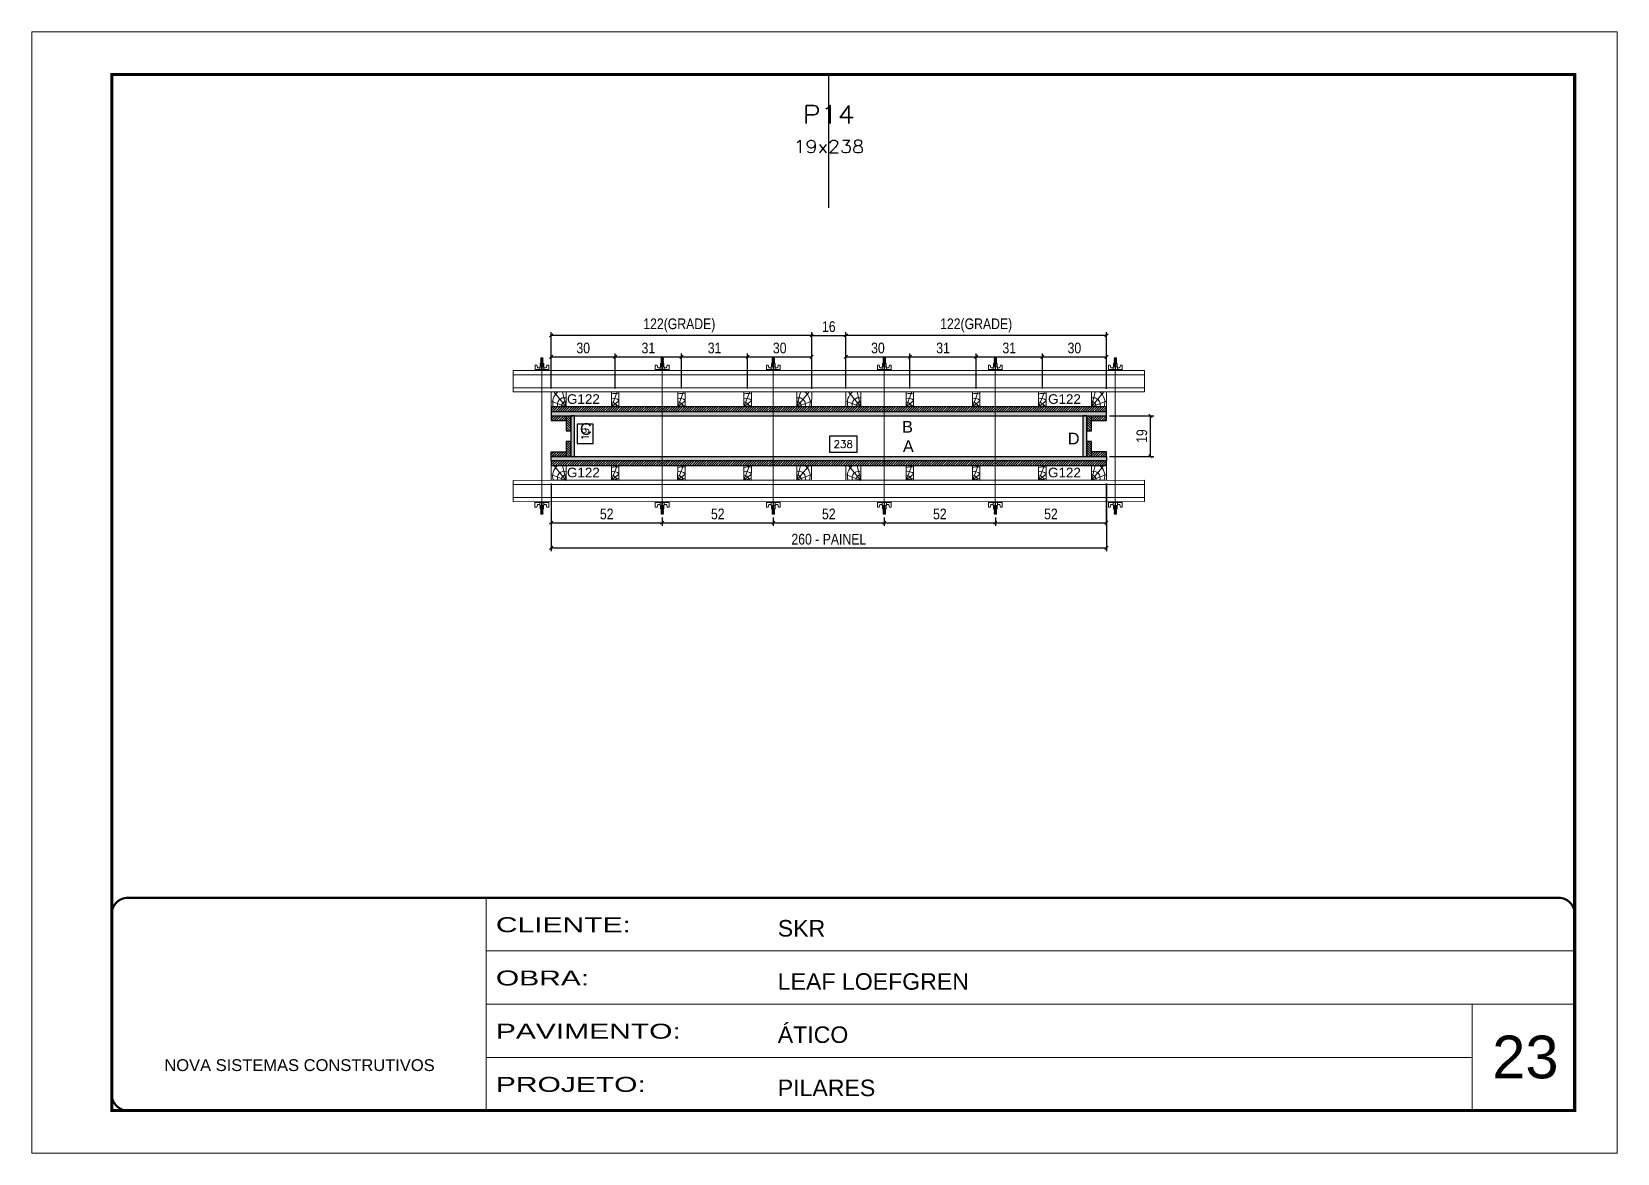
# Model space of a CAD drawing. Extents: x 14400 to 27878, y -21631 to 6985.
# Drawn here: x 17597 to 19082, y 192 to 1242 of the extents above; entities that cross this region are included whole.
import ezdxf
from ezdxf.enums import TextEntityAlignment as Align

# ---------------------------------------------------------------- set-up
doc = ezdxf.new("R2010")
doc.units = 0
for name, pattern in [('CONTINUO', [0]), ('DASHED', [0.75, 0.5, -0.25]), ('HIDDEN', [0.375, 0.25, -0.125])]:
    doc.linetypes.add(name, pattern=pattern)
for name, color, linetype, lineweight in [('CARIMBO', 255, 'Continuous', 9), ('Folhas', 255, 'Continuous', 9), ('Hachura', 251, 'Continuous', 9), ('Madeira', 126, 'Continuous', 18), ('Perfil Metálico', 224, 'Continuous', 18), ('SARRAFO DE PRESSAO', 251, 'DASHED', 9), ('Texto Seção', 7, 'Continuous', 15)]:
    doc.layers.add(name, color=color, linetype=linetype, lineweight=lineweight)
for name, color, linetype in [('CHAPA', 1, 'Continuous'), ('COTA', 241, 'Continuous'), ('SARRAFO', 251, 'Continuous'), ('Texto de Titulo', 7, 'Continuous'), ('Texto Qtd Sarr', 242, 'Continuous'), ('TEXTO_GERAL', 7, 'Continuous')]:
    doc.layers.add(name, color=color, linetype=linetype)
doc.styles.add('ARIAL', font='arial.ttf')
doc.styles.add('COTA TECNICA 2X', font='techl___.ttf', dxfattribs={"height": 10})
doc.styles.add('ROMANS', font='romans.shx')
doc.styles.add('SANSSERIF', font='sas_____.pfb')
doc.styles.add('Tecnologia', font='')
doc.styles.get('Tecnologia').set_extended_font_data('Forgotten Futurist')
doc.dimstyles.new('SECAO PILAR', dxfattribs={"dimtxt": 10, "dimasz": 3, "dimexe": 3, "dimexo": 3, "dimgap": 3, "dimtad": 1, "dimdec": 1, "dimlfac": 0.5, "dimzin": 12, "dimdsep": 46, "dimtxsty": 'COTA TECNICA 2X', "dimblk1": 'OBLIQUE', "dimblk2": 'OBLIQUE', "dimsah": 1, "dimcen": 0.9, "dimclrd": 256, "dimclre": 256, "dimclrt": 256, "dimadec": 1, "dimazin": 3, "dimtfac": 1, "dimtdec": 1, "dimtmove": 0, "dimatfit": 3, "dimfxl": 1, "dimtolj": 1, "dimtzin": 12, "dimarcsym": 0})
doc.dimstyles.new('SECÇÃO 2', dxfattribs={"dimtxt": 7, "dimasz": 6, "dimexe": 0.18, "dimexo": 2, "dimgap": -4, "dimtad": 3, "dimdec": 1, "dimlfac": 0.5, "dimzin": 12, "dimdsep": 46, "dimtxsty": 'ROMANS', "dimblk": 'ARCHTICK', "dimcen": 0.09, "dimse1": 1, "dimse2": 1, "dimsd1": 1, "dimsd2": 1, "dimclrd": 180, "dimclre": 5, "dimclrt": 1, "dimadec": 0, "dimazin": 3, "dimtfac": 1, "dimtdec": 1, "dimtofl": 0, "dimtmove": 0, "dimatfit": 3, "dimldrblk": 'ARCHTICK', "dimfxl": 1, "dimtolj": 1, "dimtzin": 0, "dimarcsym": 0})
pattern_1 = [(225, (8959.5001, -22047.1561), (1.12253202, -1.12253202), [])]

msp = doc.modelspace()

# ---------------------------------------------------------------- texts
at = {"layer": 'CARIMBO', "style": 'ARIAL'}
msp.add_text('23', height=40, dxfattribs=at).set_placement((18964.828, 261.996))
at = {"layer": 'TEXTO_GERAL', "color": 0, "linetype": 'Continuous', "style": 'SANSSERIF'}
for p in [(18098.308, 897.953), (18548.852, 897.953), (18098.293, 829.166), (18548.837, 829.166)]:
    msp.add_text('G122', height=9, dxfattribs=at).set_placement(p, align=Align.MIDDLE_LEFT)
at = {"layer": 'TEXTO_GERAL', "style": 'ARIAL'}
for s, p in [('B', (18417.215, 872.002)), ('C', (18115.959, 869.909)), ('D', (18572.812, 860.975)), ('A', (18417.961, 853.772))]:
    msp.add_text(s, height=11, dxfattribs=at).set_placement(p, align=Align.MIDDLE_CENTER)

# ---------------------------------------------------------------- blocks, each defined once
blk = doc.blocks.new('9999999999')
at = {"color": 30, "linetype": 'CONTINUO'}
for p, q in [((98564.6, 34230.2), (98564.6, 34429.4)), ((98564.6, 34379.6), (99584, 34379.6)), ((98564.6, 34329.8), (99488, 34329.8)), ((99584, 34329.8), (99488, 34329.8)), ((99488, 34329.8), (99488, 34230.2)), ((98564.6, 34280), (99488, 34280))]:
    blk.add_line(p, q, dxfattribs=at)
at = {"color": 30, "linetype": 'CONTINUO', "const_width": 2}
blk.add_lwpolyline([(99584, 34230.2), (99584, 34414.4, 0.414214), (99569, 34429.4), (98229, 34429.4, 0.414214), (98214, 34414.4), (98214, 34245.2, 0.414214), (98229, 34230.2), (99584, 34230.2)], format="xyb", dxfattribs=at)
at = {"layer": 'Folhas'}
blk.add_lwpolyline([(98139, 34190.2), (99624, 34190.2), (99624, 35240.2), (98139, 35240.2)], close=True, dxfattribs=at)
at = {"layer": 'Folhas', "color": 30, "const_width": 3}
blk.add_lwpolyline([(98214, 34230.2), (99584, 34230.2), (99584, 35200.2), (98214, 35200.2)], close=True, dxfattribs=at)
at = {"color": 7, "linetype": 'Continuous', "ltscale": 5, "style": 'ARIAL'}
for s, height, p in [('SKR', 15.48, (98837.7, 34393.1)), ('LEAF LOEFGREN', 15.483, (98837.7, 34343.3)), ('ÁTICO', 15.48, (98837.7, 34293.5)), ('NOVA SISTEMAS CONSTRUTIVOS', 11.059, (98263.2, 34267.2)), ('PILARES', 15.48, (98837.7, 34243.7))]:
    blk.add_text(s, height=height, dxfattribs=at).set_placement(p)
at = {"layer": 'Folhas', "color": 7, "style": 'Tecnologia', "width": 1.5}
for s, p in [('CLIENTE:', (98573.7, 34397.2)), ('OBRA:', (98573.7, 34347.3)), ('PAVIMENTO:', (98573.7, 34297.5)), ('PROJETO:', (98573.7, 34247.7))]:
    blk.add_text(s, height=14, dxfattribs=at).set_placement(p)
blk = doc.blocks.new('*D1624')
at = {"layer": 'COTA', "color": 180, "lineweight": -2, "transparency": 16777216}
for p, q in [((18122.9, 874.3), (18107.9, 874.3)), ((18107.9, 874.3), (18107.9, 856.3)), ((18122.9, 856.3), (18122.9, 874.3)), ((18107.9, 856.3), (18122.9, 856.3))]:
    blk.add_line(p, q, dxfattribs=at)
at = {"layer": 'Defpoints', "color": 0, "transparency": 16777216}
for p in [(18122.8, 882.3), (18122.8, 844.3), (18126.9, 844.3)]:
    blk.add_point(p, dxfattribs=at)
at = {"layer": 'COTA', "color": 1, "transparency": 16777216, "insert": (18115.4, 865.3), "char_height": 7, "attachment_point": 5, "rotation": 90, "style": 'ROMANS'}
blk.add_mtext('\\A1;19', dxfattribs=at)
blk = doc.blocks.new('_ArchTick')
at = {"color": 0, "linetype": 'ByBlock', "const_width": 0.15}
blk.add_lwpolyline([(-0.5, -0.5), (0.5, 0.5)], dxfattribs=at)
blk = doc.blocks.new('*D1625')
at = {"layer": 'COTA', "color": 180, "lineweight": -2, "transparency": 16777216}
for p, q in [((18370, 863.3), (18344, 863.3)), ((18344, 863.3), (18344, 848.3)), ((18370, 848.3), (18370, 863.3)), ((18344, 848.3), (18370, 848.3))]:
    blk.add_line(p, q, dxfattribs=at)
at = {"layer": 'Defpoints', "color": 0, "transparency": 16777216}
for p in [(18105.5, 844.3), (18581.5, 844.3), (18581.5, 844.3)]:
    blk.add_point(p, dxfattribs=at)
at = {"layer": 'COTA', "color": 1, "transparency": 16777216, "insert": (18357, 855.8), "char_height": 7, "attachment_point": 5, "style": 'ROMANS'}
blk.add_mtext('\\A1;238', dxfattribs=at)
blk = doc.blocks.new('_Oblique')
at = {"color": 0, "linetype": 'ByBlock', "lineweight": -2}
blk.add_line((-0.5, -0.5), (0.5, 0.5), dxfattribs=at)
blk = doc.blocks.new('*D1626')
at = {"layer": 'COTA', "lineweight": -2, "transparency": 16777216}
for p, q in [((18083.5, 818.9), (18083.5, 755.6)), ((18603.5, 818.9), (18603.5, 755.6)), ((18083.5, 758.6), (18603.5, 758.6))]:
    blk.add_line(p, q, dxfattribs=at)
at = {"layer": 'Defpoints', "color": 0, "transparency": 16777216}
for p in [(18083.5, 821.9), (18603.5, 821.9), (18603.5, 758.6)]:
    blk.add_point(p, dxfattribs=at)
at = {"layer": 'COTA', "lineweight": -2, "transparency": 16777216, "xscale": 3, "yscale": 3, "zscale": 3, "rotation": 180}
blk.add_blockref('_Oblique', (18083.5, 758.6), dxfattribs=at)
at = {"layer": 'COTA', "lineweight": -2, "transparency": 16777216, "xscale": 3, "yscale": 3, "zscale": 3}
blk.add_blockref('_Oblique', (18603.5, 758.6), dxfattribs=at)
at = {"layer": 'COTA', "transparency": 16777216, "insert": (18343.5, 766.7), "char_height": 10, "attachment_point": 5, "style": 'COTA TECNICA 2X'}
blk.add_mtext('\\A1;260 - PAINEL', dxfattribs=at)
blk = doc.blocks.new('*D1627')
at = {"layer": 'COTA', "lineweight": -2, "transparency": 16777216}
for p, q in [((18083.5, 818.9), (18083.5, 779.2)), ((18187.5, 787.1), (18187.5, 779.2)), ((18083.5, 782.2), (18187.5, 782.2))]:
    blk.add_line(p, q, dxfattribs=at)
at = {"layer": 'Defpoints', "color": 0, "transparency": 16777216}
for p in [(18083.5, 821.9), (18187.5, 790.1), (18187.5, 782.2)]:
    blk.add_point(p, dxfattribs=at)
at = {"layer": 'COTA', "lineweight": -2, "transparency": 16777216, "xscale": 3, "yscale": 3, "zscale": 3, "rotation": 180}
blk.add_blockref('_Oblique', (18083.5, 782.2), dxfattribs=at)
at = {"layer": 'COTA', "lineweight": -2, "transparency": 16777216, "xscale": 3, "yscale": 3, "zscale": 3}
blk.add_blockref('_Oblique', (18187.5, 782.2), dxfattribs=at)
at = {"layer": 'COTA', "transparency": 16777216, "insert": (18135.5, 790.3), "char_height": 10, "attachment_point": 5, "style": 'COTA TECNICA 2X'}
blk.add_mtext('\\A1;52', dxfattribs=at)
blk = doc.blocks.new('C')
at = {"layer": 'Hachura', "color": 0}
for p, q in [((0, 3.22), (0, -3.22)), ((0.45, 3.22), (0, 3.22)), ((0.46, 3.16), (0, 3.16)), ((0.46, 3.05), (0, 3.05)), ((0.46, 2.88), (0, 2.88)), ((0, 2.75), (0, -1.16)), ((0.46, 2.65), (0, 2.65)), ((0.46, 2.23), (0, 2.23)), ((0.46, 1.51), (0, 1.51)), ((0.39, 0.49), (0.17, 0.49)), ((0.45, -3.23), (0.45, 3.22)), ((0.45, 3.22), (2.58, 3.22)), ((1.74, 0.97), (0.45, 0.97)), ((1.45, 0.1), (0.45, 0.1)), ((1.35, 1.94), (1.35, 0.96)), ((2.58, 2.39), (1.47, 2.09)), ((1.74, -0.97), (1.74, 0.97)), ((1.74, 0.97), (1.74, 0.84)), ((1.74, 0.97), (1.74, 0.84)), ((1.74, 0.84), (3.35, 0.84)), ((3.35, 0.45), (1.74, 0.45)), ((2.58, 3.22), (2.58, 2.39)), ((3.32, 0.84), (3.32, -0.84)), ((3.35, 0.84), (3.35, -0.84)), ((3.68, 0.45), (3.35, 0.45)), ((3.84, -0.52), (3.35, 0.45)), ((3.35, 0.06), (3.67, -0.57)), ((3.68, 0.45), (4.16, -0.52)), ((3.72, 0.5), (4.25, -0.57)), ((4.37, -0.55), (3.83, 0.53)), ((4.15, 0.45), (3.93, 0.45)), ((4.42, -0.52), (3.93, 0.45)), ((4.15, 0.45), (4.26, 0.45)), ((4.26, 0.45), (4.74, -0.52)), ((4.3, 0.5), (4.83, -0.57)), ((4.95, -0.55), (4.41, 0.53)), ((4.51, 0.45), (4.84, 0.45)), ((5, -0.52), (4.51, 0.45)), ((4.84, 0.45), (5.32, -0.52)), ((4.88, 0.5), (5.41, -0.57)), ((5.53, -0.55), (4.99, 0.53)), ((5.58, -0.52), (5.09, 0.45)), ((5.42, 0.45), (5.09, 0.45)), ((5.58, -0.52), (5.09, 0.45)), ((5.42, 0.45), (5.74, -0.19)), ((5.46, 0.5), (5.74, -0.07)), ((5.74, 0.19), (5.57, 0.53)), ((5.74, 0.32), (5.68, 0.45)), ((5.68, 0.45), (5.74, 0.45)), ((5.74, 0.45), (5.9, 0.29)), ((5.74, 0.45), (5.74, -0.52)), ((5.9, -0.36), (5.9, 0.29)), ((0.45, 0), (0, 0)), ((0.46, -1.52), (0, -1.52)), ((0.46, -2.23), (0, -2.23)), ((0.46, -2.65), (0, -2.65)), ((0.46, -2.88), (0, -2.88)), ((0.46, -3.05), (0, -3.05)), ((0.46, -3.16), (0, -3.16)), ((0, -3.22), (2.57, -3.22)), ((0.08, -0.48), (0.29, -0.48)), ((0.29, -0.48), (0.4, -0.48)), ((0.45, 0), (0.45, -0.97)), ((0.45, -0.16), (1.45, -0.16)), ((0.45, -0.65), (0.45, -0.32)), ((0.45, -3.23), (0.45, -0.65)), ((0.45, -0.97), (1.74, -0.97)), ((1.35, -1.94), (1.35, -0.97)), ((2.58, -2.39), (1.47, -2.1)), ((3.35, -0.32), (1.74, -0.32)), ((3.35, -0.84), (1.74, -0.84)), ((2.58, -3.23), (2.58, -2.39)), ((3.35, -0.07), (3.58, -0.52)), ((3.35, -0.52), (3.58, -0.52)), ((3.84, -0.52), (4.16, -0.52)), ((4.42, -0.52), (4.74, -0.52)), ((4.63, -0.52), (4.74, -0.52)), ((5, -0.52), (5.32, -0.52)), ((5.58, -0.52), (5.74, -0.52)), ((5.74, -0.52), (5.9, -0.36)), ((5.74, -0.52), (5.74, -0.52))]:
    blk.add_line(p, q, dxfattribs=at)
for centre, radius, start, end in [((1.52, 1.94), 0.161, 104.74356, 180), ((1.44, -0.03), 0.129, 272.69497, 87.30503), ((3.81, 0.39), 0.143, 25.56881, 154.43119), ((4.39, 0.39), 0.143, 25.56881, 154.43119), ((4.97, 0.39), 0.143, 25.56881, 154.43119), ((5.55, 0.39), 0.143, 25.56881, 154.43119), ((0.17, -0.37), 0.174, 221.74404, 317.85924), ((1.52, -1.94), 0.161, 180, 255.25644), ((3.71, -0.4), 0.174, 222.14076, 318.25596), ((4.29, -0.4), 0.174, 222.14076, 318.25596), ((4.87, -0.4), 0.174, 222.14076, 318.25596), ((5.45, -0.4), 0.174, 222.14076, 318.25596), ((5.61, -0.4), 0.174, 317.85924, 318.25596)]:
    blk.add_arc(centre, radius, start, end, dxfattribs=at)
blk = doc.blocks.new('*D1628')
at = {"layer": 'COTA', "lineweight": -2, "transparency": 16777216}
for p, q in [((18395.5, 787.1), (18395.5, 779.2)), ((18499.5, 787.1), (18499.5, 779.2)), ((18395.5, 782.2), (18499.5, 782.2))]:
    blk.add_line(p, q, dxfattribs=at)
at = {"layer": 'Defpoints', "color": 0, "transparency": 16777216}
for p in [(18395.5, 790.1), (18499.5, 790.1), (18499.5, 782.2)]:
    blk.add_point(p, dxfattribs=at)
at = {"layer": 'COTA', "lineweight": -2, "transparency": 16777216, "xscale": 3, "yscale": 3, "zscale": 3, "rotation": 180}
blk.add_blockref('_Oblique', (18395.5, 782.2), dxfattribs=at)
at = {"layer": 'COTA', "lineweight": -2, "transparency": 16777216, "xscale": 3, "yscale": 3, "zscale": 3}
blk.add_blockref('_Oblique', (18499.5, 782.2), dxfattribs=at)
at = {"layer": 'COTA', "transparency": 16777216, "insert": (18447.5, 790.3), "char_height": 10, "attachment_point": 5, "style": 'COTA TECNICA 2X'}
blk.add_mtext('\\A1;52', dxfattribs=at)
blk = doc.blocks.new('*D1629')
at = {"layer": 'COTA', "lineweight": -2, "transparency": 16777216}
for p, q in [((18606.5, 882.3), (18647.8, 882.3)), ((18644.8, 844.3), (18644.8, 882.3)), ((18606.5, 844.3), (18647.8, 844.3))]:
    blk.add_line(p, q, dxfattribs=at)
at = {"layer": 'Defpoints', "color": 0, "transparency": 16777216}
for p in [(18603.5, 882.3), (18644.8, 882.3), (18603.5, 844.3)]:
    blk.add_point(p, dxfattribs=at)
at = {"layer": 'COTA', "lineweight": -2, "transparency": 16777216, "xscale": 3, "yscale": 3, "zscale": 3}
for p, rotation in [((18644.8, 882.3), 90), ((18644.8, 844.3), 270)]:
    blk.add_blockref('_Oblique', p, dxfattribs=dict(at, rotation=rotation))
at = {"layer": 'COTA', "transparency": 16777216, "insert": (18636.7, 863.3), "char_height": 10, "attachment_point": 5, "rotation": 90, "style": 'COTA TECNICA 2X'}
blk.add_mtext('\\A1;19', dxfattribs=at)
blk = doc.blocks.new('*D1630')
at = {"layer": 'COTA', "lineweight": -2, "transparency": 16777216}
for p, q in [((18187.5, 787.1), (18187.5, 779.2)), ((18291.5, 787.1), (18291.5, 779.2)), ((18187.5, 782.2), (18291.5, 782.2))]:
    blk.add_line(p, q, dxfattribs=at)
at = {"layer": 'Defpoints', "color": 0, "transparency": 16777216}
for p in [(18187.5, 790.1), (18291.5, 790.1), (18291.5, 782.2)]:
    blk.add_point(p, dxfattribs=at)
at = {"layer": 'COTA', "lineweight": -2, "transparency": 16777216, "xscale": 3, "yscale": 3, "zscale": 3, "rotation": 180}
blk.add_blockref('_Oblique', (18187.5, 782.2), dxfattribs=at)
at = {"layer": 'COTA', "lineweight": -2, "transparency": 16777216, "xscale": 3, "yscale": 3, "zscale": 3}
blk.add_blockref('_Oblique', (18291.5, 782.2), dxfattribs=at)
at = {"layer": 'COTA', "transparency": 16777216, "insert": (18239.5, 790.3), "char_height": 10, "attachment_point": 5, "style": 'COTA TECNICA 2X'}
blk.add_mtext('\\A1;52', dxfattribs=at)
blk = doc.blocks.new('PONTALETE')
at = {"layer": 'Madeira'}
for q in [(2.71, 7), (7, 5.76), (7, 1.74)]:
    blk.add_line((0, 0), q, dxfattribs=at)
blk.add_lwpolyline([(0, 0), (7, 0), (7, 7), (0, 7)], close=True, dxfattribs=at)
for centre, radius, start, end in [((2.04, 0.06), 6.23, 37.28179, 109.09128), ((1.09, 0.9), 3.19, 343.60304, 109.98471), ((-0.21, -0.78), 3.09, 14.63219, 86.0383)]:
    blk.add_arc(centre, radius, start, end, dxfattribs=at)
blk = doc.blocks.new('MEIO PONTALETE')
at = {"layer": 'Madeira'}
for q in [(2.71, 7), (3.5, 2.88), (3.5, 0.87)]:
    blk.add_line((0, 0), q, dxfattribs=at)
blk.add_lwpolyline([(0, 0), (3.5, 0), (3.5, 7), (0, 7)], close=True, dxfattribs=at)
for centre, radius, start, end in [((2.04, 0.06), 6.23, 76.44987, 109.09128), ((1.09, 0.9), 3.19, 40.90626, 109.98471), ((-0.21, -0.78), 3.09, 14.63219, 86.0383)]:
    blk.add_arc(centre, radius, start, end, dxfattribs=at)
blk = doc.blocks.new('*D1631')
at = {"layer": 'COTA', "lineweight": -2, "transparency": 16777216}
for p, q in [((18359.5, 907.7), (18359.5, 940.5)), ((18359.5, 937.5), (18419.5, 937.5)), ((18419.5, 907.7), (18419.5, 940.5))]:
    blk.add_line(p, q, dxfattribs=at)
at = {"layer": 'Defpoints', "color": 0, "transparency": 16777216}
for p in [(18419.5, 937.5), (18359.5, 904.7), (18419.5, 904.7)]:
    blk.add_point(p, dxfattribs=at)
at = {"layer": 'COTA', "lineweight": -2, "transparency": 16777216, "xscale": 3, "yscale": 3, "zscale": 3, "rotation": 180}
blk.add_blockref('_Oblique', (18359.5, 937.5), dxfattribs=at)
at = {"layer": 'COTA', "lineweight": -2, "transparency": 16777216, "xscale": 3, "yscale": 3, "zscale": 3}
blk.add_blockref('_Oblique', (18419.5, 937.5), dxfattribs=at)
at = {"layer": 'COTA', "transparency": 16777216, "insert": (18389.5, 945.7), "char_height": 10, "attachment_point": 5, "style": 'COTA TECNICA 2X'}
blk.add_mtext('\\A1;30', dxfattribs=at)
blk = doc.blocks.new('*D1632')
at = {"layer": 'COTA', "lineweight": -2, "transparency": 16777216}
for p, q in [((18359.5, 907.7), (18359.5, 960.6)), ((18603.5, 957.6), (18359.5, 957.6)), ((18603.5, 907.6), (18603.5, 960.6))]:
    blk.add_line(p, q, dxfattribs=at)
at = {"layer": 'Defpoints', "color": 0, "transparency": 16777216}
for p in [(18359.5, 957.6), (18359.5, 904.7), (18603.5, 904.6)]:
    blk.add_point(p, dxfattribs=at)
at = {"layer": 'COTA', "lineweight": -2, "transparency": 16777216, "xscale": 3, "yscale": 3, "zscale": 3, "rotation": 180}
blk.add_blockref('_Oblique', (18359.5, 957.6), dxfattribs=at)
at = {"layer": 'COTA', "lineweight": -2, "transparency": 16777216, "xscale": 3, "yscale": 3, "zscale": 3}
blk.add_blockref('_Oblique', (18603.5, 957.6), dxfattribs=at)
at = {"layer": 'COTA', "transparency": 16777216, "insert": (18481.5, 966.9), "char_height": 10, "attachment_point": 5, "style": 'COTA TECNICA 2X'}
blk.add_mtext('\\A1;122(GRADE)', dxfattribs=at)
blk = doc.blocks.new('*D1633')
at = {"layer": 'COTA', "lineweight": -2, "transparency": 16777216}
for p, q in [((18419.5, 907.7), (18419.5, 940.5)), ((18419.5, 937.5), (18481.5, 937.5)), ((18481.5, 907.7), (18481.5, 940.5))]:
    blk.add_line(p, q, dxfattribs=at)
at = {"layer": 'Defpoints', "color": 0, "transparency": 16777216}
for p in [(18481.5, 937.5), (18419.5, 904.7), (18481.5, 904.7)]:
    blk.add_point(p, dxfattribs=at)
at = {"layer": 'COTA', "lineweight": -2, "transparency": 16777216, "xscale": 3, "yscale": 3, "zscale": 3, "rotation": 180}
blk.add_blockref('_Oblique', (18419.5, 937.5), dxfattribs=at)
at = {"layer": 'COTA', "lineweight": -2, "transparency": 16777216, "xscale": 3, "yscale": 3, "zscale": 3}
blk.add_blockref('_Oblique', (18481.5, 937.5), dxfattribs=at)
at = {"layer": 'COTA', "transparency": 16777216, "insert": (18450.5, 945.7), "char_height": 10, "attachment_point": 5, "style": 'COTA TECNICA 2X'}
blk.add_mtext('\\A1;31', dxfattribs=at)
blk = doc.blocks.new('*D1634')
at = {"layer": 'COTA', "lineweight": -2, "transparency": 16777216}
for p, q in [((18481.5, 907.7), (18481.5, 940.5)), ((18481.5, 937.5), (18543.5, 937.5)), ((18543.5, 907.7), (18543.5, 940.5))]:
    blk.add_line(p, q, dxfattribs=at)
at = {"layer": 'Defpoints', "color": 0, "transparency": 16777216}
for p in [(18543.5, 937.5), (18481.5, 904.7), (18543.5, 904.7)]:
    blk.add_point(p, dxfattribs=at)
at = {"layer": 'COTA', "lineweight": -2, "transparency": 16777216, "xscale": 3, "yscale": 3, "zscale": 3, "rotation": 180}
blk.add_blockref('_Oblique', (18481.5, 937.5), dxfattribs=at)
at = {"layer": 'COTA', "lineweight": -2, "transparency": 16777216, "xscale": 3, "yscale": 3, "zscale": 3}
blk.add_blockref('_Oblique', (18543.5, 937.5), dxfattribs=at)
at = {"layer": 'COTA', "transparency": 16777216, "insert": (18512.5, 945.7), "char_height": 10, "attachment_point": 5, "style": 'COTA TECNICA 2X'}
blk.add_mtext('\\A1;31', dxfattribs=at)
blk = doc.blocks.new('*D1635')
at = {"layer": 'COTA', "lineweight": -2, "transparency": 16777216}
for p, q in [((18543.5, 907.7), (18543.5, 940.5)), ((18543.5, 937.5), (18603.5, 937.5)), ((18603.5, 907.7), (18603.5, 940.5))]:
    blk.add_line(p, q, dxfattribs=at)
at = {"layer": 'Defpoints', "color": 0, "transparency": 16777216}
for p in [(18603.5, 937.5), (18543.5, 904.7), (18603.5, 904.7)]:
    blk.add_point(p, dxfattribs=at)
at = {"layer": 'COTA', "lineweight": -2, "transparency": 16777216, "xscale": 3, "yscale": 3, "zscale": 3, "rotation": 180}
blk.add_blockref('_Oblique', (18543.5, 937.5), dxfattribs=at)
at = {"layer": 'COTA', "lineweight": -2, "transparency": 16777216, "xscale": 3, "yscale": 3, "zscale": 3}
blk.add_blockref('_Oblique', (18603.5, 937.5), dxfattribs=at)
at = {"layer": 'COTA', "transparency": 16777216, "insert": (18573.5, 945.7), "char_height": 10, "attachment_point": 5, "style": 'COTA TECNICA 2X'}
blk.add_mtext('\\A1;30', dxfattribs=at)
blk = doc.blocks.new('*D1636')
at = {"layer": 'COTA', "lineweight": -2, "transparency": 16777216}
for p, q in [((18083.5, 907.7), (18083.5, 940.5)), ((18083.5, 937.5), (18143.5, 937.5)), ((18143.5, 907.7), (18143.5, 940.5))]:
    blk.add_line(p, q, dxfattribs=at)
at = {"layer": 'Defpoints', "color": 0, "transparency": 16777216}
for p in [(18143.5, 937.5), (18083.5, 904.7), (18143.5, 904.7)]:
    blk.add_point(p, dxfattribs=at)
at = {"layer": 'COTA', "lineweight": -2, "transparency": 16777216, "xscale": 3, "yscale": 3, "zscale": 3, "rotation": 180}
blk.add_blockref('_Oblique', (18083.5, 937.5), dxfattribs=at)
at = {"layer": 'COTA', "lineweight": -2, "transparency": 16777216, "xscale": 3, "yscale": 3, "zscale": 3}
blk.add_blockref('_Oblique', (18143.5, 937.5), dxfattribs=at)
at = {"layer": 'COTA', "transparency": 16777216, "insert": (18113.5, 945.7), "char_height": 10, "attachment_point": 5, "style": 'COTA TECNICA 2X'}
blk.add_mtext('\\A1;30', dxfattribs=at)
blk = doc.blocks.new('*D1637')
at = {"layer": 'COTA', "lineweight": -2, "transparency": 16777216}
for p, q in [((18083.5, 907.7), (18083.5, 960.6)), ((18327.5, 957.6), (18083.5, 957.6)), ((18327.5, 907.6), (18327.5, 960.6))]:
    blk.add_line(p, q, dxfattribs=at)
at = {"layer": 'Defpoints', "color": 0, "transparency": 16777216}
for p in [(18083.5, 957.6), (18083.5, 904.7), (18327.5, 904.6)]:
    blk.add_point(p, dxfattribs=at)
at = {"layer": 'COTA', "lineweight": -2, "transparency": 16777216, "xscale": 3, "yscale": 3, "zscale": 3, "rotation": 180}
blk.add_blockref('_Oblique', (18083.5, 957.6), dxfattribs=at)
at = {"layer": 'COTA', "lineweight": -2, "transparency": 16777216, "xscale": 3, "yscale": 3, "zscale": 3}
blk.add_blockref('_Oblique', (18327.5, 957.6), dxfattribs=at)
at = {"layer": 'COTA', "transparency": 16777216, "insert": (18203.5, 966.9), "char_height": 10, "attachment_point": 5, "style": 'COTA TECNICA 2X'}
blk.add_mtext('\\A1;122(GRADE)', dxfattribs=at)
blk = doc.blocks.new('*D1638')
at = {"layer": 'COTA', "lineweight": -2, "transparency": 16777216}
for p, q in [((18143.5, 907.7), (18143.5, 940.5)), ((18143.5, 937.5), (18205.5, 937.5)), ((18205.5, 907.7), (18205.5, 940.5))]:
    blk.add_line(p, q, dxfattribs=at)
at = {"layer": 'Defpoints', "color": 0, "transparency": 16777216}
for p in [(18205.5, 937.5), (18143.5, 904.7), (18205.5, 904.7)]:
    blk.add_point(p, dxfattribs=at)
at = {"layer": 'COTA', "lineweight": -2, "transparency": 16777216, "xscale": 3, "yscale": 3, "zscale": 3, "rotation": 180}
blk.add_blockref('_Oblique', (18143.5, 937.5), dxfattribs=at)
at = {"layer": 'COTA', "lineweight": -2, "transparency": 16777216, "xscale": 3, "yscale": 3, "zscale": 3}
blk.add_blockref('_Oblique', (18205.5, 937.5), dxfattribs=at)
at = {"layer": 'COTA', "transparency": 16777216, "insert": (18174.5, 945.7), "char_height": 10, "attachment_point": 5, "style": 'COTA TECNICA 2X'}
blk.add_mtext('\\A1;31', dxfattribs=at)
blk = doc.blocks.new('*D1639')
at = {"layer": 'COTA', "lineweight": -2, "transparency": 16777216}
for p, q in [((18205.5, 907.7), (18205.5, 940.5)), ((18205.5, 937.5), (18267.5, 937.5)), ((18267.5, 907.7), (18267.5, 940.5))]:
    blk.add_line(p, q, dxfattribs=at)
at = {"layer": 'Defpoints', "color": 0, "transparency": 16777216}
for p in [(18267.5, 937.5), (18205.5, 904.7), (18267.5, 904.7)]:
    blk.add_point(p, dxfattribs=at)
at = {"layer": 'COTA', "lineweight": -2, "transparency": 16777216, "xscale": 3, "yscale": 3, "zscale": 3, "rotation": 180}
blk.add_blockref('_Oblique', (18205.5, 937.5), dxfattribs=at)
at = {"layer": 'COTA', "lineweight": -2, "transparency": 16777216, "xscale": 3, "yscale": 3, "zscale": 3}
blk.add_blockref('_Oblique', (18267.5, 937.5), dxfattribs=at)
at = {"layer": 'COTA', "transparency": 16777216, "insert": (18236.5, 945.7), "char_height": 10, "attachment_point": 5, "style": 'COTA TECNICA 2X'}
blk.add_mtext('\\A1;31', dxfattribs=at)
blk = doc.blocks.new('*D1640')
at = {"layer": 'COTA', "lineweight": -2, "transparency": 16777216}
for p, q in [((18267.5, 907.7), (18267.5, 940.5)), ((18267.5, 937.5), (18327.5, 937.5)), ((18327.5, 907.7), (18327.5, 940.5))]:
    blk.add_line(p, q, dxfattribs=at)
at = {"layer": 'Defpoints', "color": 0, "transparency": 16777216}
for p in [(18327.5, 937.5), (18267.5, 904.7), (18327.5, 904.7)]:
    blk.add_point(p, dxfattribs=at)
at = {"layer": 'COTA', "lineweight": -2, "transparency": 16777216, "xscale": 3, "yscale": 3, "zscale": 3, "rotation": 180}
blk.add_blockref('_Oblique', (18267.5, 937.5), dxfattribs=at)
at = {"layer": 'COTA', "lineweight": -2, "transparency": 16777216, "xscale": 3, "yscale": 3, "zscale": 3}
blk.add_blockref('_Oblique', (18327.5, 937.5), dxfattribs=at)
at = {"layer": 'COTA', "transparency": 16777216, "insert": (18297.5, 945.7), "char_height": 10, "attachment_point": 5, "style": 'COTA TECNICA 2X'}
blk.add_mtext('\\A1;30', dxfattribs=at)
blk = doc.blocks.new('*D1641')
at = {"layer": 'COTA', "lineweight": -2, "transparency": 16777216}
for p, q in [((18327.5, 907.6), (18327.5, 960.6)), ((18327.5, 957.6), (18359.5, 957.6)), ((18359.5, 907.7), (18359.5, 960.6))]:
    blk.add_line(p, q, dxfattribs=at)
at = {"layer": 'Defpoints', "color": 0, "transparency": 16777216}
for p in [(18359.5, 957.6), (18327.5, 904.6), (18359.5, 904.7)]:
    blk.add_point(p, dxfattribs=at)
at = {"layer": 'COTA', "lineweight": -2, "transparency": 16777216, "xscale": 3, "yscale": 3, "zscale": 3, "rotation": 180}
blk.add_blockref('_Oblique', (18327.5, 957.6), dxfattribs=at)
at = {"layer": 'COTA', "lineweight": -2, "transparency": 16777216, "xscale": 3, "yscale": 3, "zscale": 3}
blk.add_blockref('_Oblique', (18359.5, 957.6), dxfattribs=at)
at = {"layer": 'COTA', "transparency": 16777216, "insert": (18343.5, 965.7), "char_height": 10, "attachment_point": 5, "style": 'COTA TECNICA 2X'}
blk.add_mtext('\\A1;16', dxfattribs=at)
blk = doc.blocks.new('*D1642')
at = {"layer": 'COTA', "lineweight": -2, "transparency": 16777216}
for p, q in [((18603.4, 818.9), (18603.4, 779.2)), ((18499.5, 787.1), (18499.5, 779.2)), ((18499.5, 782.2), (18603.4, 782.2))]:
    blk.add_line(p, q, dxfattribs=at)
at = {"layer": 'Defpoints', "color": 0, "transparency": 16777216}
for p in [(18603.4, 821.9), (18499.5, 790.1), (18603.4, 782.2)]:
    blk.add_point(p, dxfattribs=at)
at = {"layer": 'COTA', "lineweight": -2, "transparency": 16777216, "xscale": 3, "yscale": 3, "zscale": 3, "rotation": 180}
blk.add_blockref('_Oblique', (18499.5, 782.2), dxfattribs=at)
at = {"layer": 'COTA', "lineweight": -2, "transparency": 16777216, "xscale": 3, "yscale": 3, "zscale": 3}
blk.add_blockref('_Oblique', (18603.4, 782.2), dxfattribs=at)
at = {"layer": 'COTA', "transparency": 16777216, "insert": (18551.5, 790.3), "char_height": 10, "attachment_point": 5, "style": 'COTA TECNICA 2X'}
blk.add_mtext('\\A1;52', dxfattribs=at)
blk = doc.blocks.new('*D1643')
at = {"layer": 'COTA', "lineweight": -2, "transparency": 16777216}
for p, q in [((18291.5, 787.1), (18291.5, 779.2)), ((18395.5, 787.1), (18395.5, 779.2)), ((18291.5, 782.2), (18395.5, 782.2))]:
    blk.add_line(p, q, dxfattribs=at)
at = {"layer": 'Defpoints', "color": 0, "transparency": 16777216}
for p in [(18291.5, 790.1), (18395.5, 790.1), (18395.5, 782.2)]:
    blk.add_point(p, dxfattribs=at)
at = {"layer": 'COTA', "lineweight": -2, "transparency": 16777216, "xscale": 3, "yscale": 3, "zscale": 3, "rotation": 180}
blk.add_blockref('_Oblique', (18291.5, 782.2), dxfattribs=at)
at = {"layer": 'COTA', "lineweight": -2, "transparency": 16777216, "xscale": 3, "yscale": 3, "zscale": 3}
blk.add_blockref('_Oblique', (18395.5, 782.2), dxfattribs=at)
at = {"layer": 'COTA', "transparency": 16777216, "insert": (18343.5, 790.3), "char_height": 10, "attachment_point": 5, "style": 'COTA TECNICA 2X'}
blk.add_mtext('\\A1;52', dxfattribs=at)
blk = doc.blocks.new('titulo1')
at = {"layer": 'Defpoints', "color": 252, "linetype": 'HIDDEN', "ltscale": 2}
blk.add_line((0, 0), (0, 125), dxfattribs=at)
at = {"layer": 'Defpoints', "style": 'ROMANS', "oblique": 15}
blk.add_attdef('FOLHA', text='', height=10, dxfattribs=at).set_placement((0, 15.6), align=Align.MIDDLE_CENTER)
at = {"layer": 'Texto Qtd Sarr', "color": 3, "style": 'ROMANS', "oblique": 15}
for tag, height, p in [('TITULO', 17, (0, 71.4)), ('SEÇÃO', 12, (0, 41.5))]:
    blk.add_attdef(tag, text='', height=height, dxfattribs=at).set_placement(p, align=Align.MIDDLE_CENTER)

# ---------------------------------------------------------------- dimensions: what is measured, and where the dimension line sits
at = {"layer": 'COTA'}
dim = msp.add_linear_dim(base=(18083.467, 957.646), p1=(18327.46, 904.638), p2=(18083.467, 904.664), text='<>(GRADE)', dimstyle='SECAO PILAR', dxfattribs=at)
dim.commit()
dim.dimension.update_dxf_attribs({"geometry": '*D1637', "text_midpoint": (18203.464, 957.646), "dimtype": 160})
for base, p1, p2, dimstyle, picture, middle in [((18359.474, 957.646), (18327.46, 904.621), (18359.474, 904.664), 'SECAO PILAR', '*D1641', (18343.467, 957.646)), ((18581.452, 844.252), (18105.452, 844.252), (18581.452, 844.252), 'SECÇÃO 2', '*D1625', (18357.008, 844.252))]:
    dim = msp.add_linear_dim(base=base, p1=p1, p2=p2, dimstyle=dimstyle, dxfattribs=at)
    dim.commit()
    dim.dimension.update_dxf_attribs({"geometry": picture, "text_midpoint": middle, "dimtype": 160})
for base, p1, p2, text, picture, middle in [((18359.474, 957.646), (18603.467, 904.638), (18359.474, 904.664), '<>(GRADE)', '*D1632', (18481.471, 966.867)), ((18603.452, 758.56), (18083.452, 821.861), (18603.452, 821.902), '<> - PAINEL', '*D1626', (18343.452, 766.662))]:
    dim = msp.add_linear_dim(base=base, p1=p1, p2=p2, text=text, dimstyle='SECAO PILAR', dxfattribs=at)
    dim.commit()
    dim.dimension.update_dxf_attribs({"geometry": picture, "text_midpoint": middle})
for base, p1, p2, picture, middle in [((18143.467, 937.451), (18083.467, 904.664), (18143.467, 904.652), '*D1636', (18113.467, 945.671)), ((18205.467, 937.451), (18143.467, 904.652), (18205.467, 904.652), '*D1638', (18174.467, 945.671)), ((18267.467, 937.451), (18205.467, 904.652), (18267.467, 904.652), '*D1639', (18236.467, 945.671)), ((18327.46, 937.451), (18267.467, 904.652), (18327.46, 904.652), '*D1640', (18297.464, 945.671)), ((18419.474, 937.451), (18359.474, 904.664), (18419.474, 904.652), '*D1631', (18389.474, 945.671)), ((18481.474, 937.451), (18419.474, 904.652), (18481.474, 904.652), '*D1633', (18450.474, 945.671)), ((18543.474, 937.451), (18481.474, 904.652), (18543.474, 904.652), '*D1634', (18512.474, 945.671)), ((18603.467, 937.451), (18543.474, 904.652), (18603.467, 904.652), '*D1635', (18573.471, 945.671)), ((18187.52, 782.163), (18083.452, 821.852), (18187.52, 790.081), '*D1627', (18135.486, 790.273)), ((18603.437, 782.163), (18499.52, 790.081), (18603.437, 821.866), '*D1642', (18551.478, 790.273)), ((18291.52, 782.163), (18187.52, 790.081), (18291.52, 790.081), '*D1630', (18239.52, 790.273)), ((18395.52, 782.163), (18291.52, 790.081), (18395.52, 790.081), '*D1643', (18343.52, 790.273)), ((18499.52, 782.163), (18395.52, 790.081), (18499.52, 790.081), '*D1628', (18447.52, 790.273))]:
    dim = msp.add_linear_dim(base=base, p1=p1, p2=p2, dimstyle='SECAO PILAR', dxfattribs=at)
    dim.commit()
    dim.dimension.update_dxf_attribs({"geometry": picture, "text_midpoint": middle})
dim = msp.add_linear_dim(base=(18126.867, 844.252), p1=(18122.772, 882.252), p2=(18122.772, 844.252), angle=270, dimstyle='SECÇÃO 2', dxfattribs=at)
dim.commit()
dim.dimension.update_dxf_attribs({"geometry": '*D1624', "text_midpoint": (18126.867, 865.327), "dimtype": 160})
dim = msp.add_linear_dim(base=(18644.752, 882.252), p1=(18603.452, 844.252), p2=(18603.455, 882.252), angle=90, dimstyle='SECAO PILAR', dxfattribs=at)
dim.commit()
dim.dimension.update_dxf_attribs({"geometry": '*D1629', "text_midpoint": (18636.665, 863.252)})

# ---------------------------------------------------------------- hatches: boundary and pattern name
at = {"layer": 'Hachura'}
h = msp.add_hatch(dxfattribs=at)
h.set_pattern_fill('ANSI31', color=256, scale=0.5, angle=180, style=0)
h.set_pattern_definition([(225, (8987.5001, -22038.7561), (1.12253202, -1.12253202), [])])
h.paths.add_polyline_path([(18603.453, 890.652), (18603.453, 886.252), (18083.452, 886.252), (18083.452, 890.652)])
h = msp.add_hatch(color=256, dxfattribs=at)
h.dxf.hatch_style = 1
h.paths.add_polyline_path([(18603.452, 882.24), (18603.452, 886.24), (18083.452, 886.252), (18083.452, 882.252)])
h = msp.add_hatch(dxfattribs=at)
h.set_pattern_fill('ANSI31', color=256, scale=0.5, angle=180, style=0)
h.set_pattern_definition(pattern_1)
h.paths.add_polyline_path([(18097.452, 882.252), (18097.452, 877.852), (18083.452, 877.852), (18083.452, 882.252)])
h = msp.add_hatch(dxfattribs=at)
h.set_pattern_fill('ANSI31', color=256, scale=0.5, angle=270, style=0)
h.set_pattern_definition([(315, (40993.2601, -8620.6998), (1.12253202, 1.12253202), [])])
h.paths.add_polyline_path([(18101.852, 868.252), (18097.452, 868.252), (18097.452, 882.252), (18101.852, 882.252)])
h = msp.add_hatch(color=256, dxfattribs=at)
h.dxf.hatch_style = 1
h.paths.add_polyline_path([(18101.852, 844.252), (18105.452, 844.252), (18105.452, 882.252), (18101.852, 882.252)])
h = msp.add_hatch(color=256, dxfattribs=at)
h.dxf.hatch_style = 1
h.paths.add_polyline_path([(18581.452, 844.252), (18585.052, 844.252), (18585.052, 882.252), (18581.452, 882.252)])
h = msp.add_hatch(dxfattribs=at)
h.set_pattern_fill('ANSI31', color=256, scale=0.5, angle=270, style=0)
h.set_pattern_definition([(315, (41480.8601, -8620.6998), (1.12253202, 1.12253202), [])])
h.paths.add_polyline_path([(18589.452, 868.252), (18585.052, 868.252), (18585.052, 882.252), (18589.452, 882.252)])
h = msp.add_hatch(dxfattribs=at)
h.set_pattern_fill('ANSI31', color=256, scale=0.5, angle=180, style=0)
h.set_pattern_definition([(225, (9465.5001, -22047.1561), (1.12253202, -1.12253202), [])])
h.paths.add_polyline_path([(18603.452, 882.252), (18603.452, 877.852), (18589.452, 877.852), (18589.452, 882.252)])
h = msp.add_hatch(dxfattribs=at)
h.set_pattern_fill('ANSI31', color=256, scale=0.5, angle=180, style=0)
h.set_pattern_definition(pattern_1)
h.paths.add_polyline_path([(18097.452, 844.252), (18097.452, 848.652), (18083.452, 848.652), (18083.452, 844.252)])
h = msp.add_hatch(dxfattribs=at)
h.set_pattern_fill('ANSI31', color=256, scale=0.5, angle=270, style=0)
h.set_pattern_definition([(315, (40993.2601, -8644.6998), (1.12253202, 1.12253202), [])])
h.paths.add_polyline_path([(18101.852, 844.252), (18097.452, 844.252), (18097.452, 858.252), (18101.852, 858.252)])
h = msp.add_hatch(dxfattribs=at)
h.set_pattern_fill('ANSI31', color=256, scale=0.5, angle=270, style=0)
h.set_pattern_definition([(315, (41480.8601, -8644.6998), (1.12253202, 1.12253202), [])])
h.paths.add_polyline_path([(18589.452, 844.252), (18585.052, 844.252), (18585.052, 858.252), (18589.452, 858.252)])
h = msp.add_hatch(dxfattribs=at)
h.set_pattern_fill('ANSI31', color=256, scale=0.5, angle=180, style=0)
h.set_pattern_definition([(225, (9100.5001, -22047.1561), (1.12253202, -1.12253202), [])])
h.paths.add_polyline_path([(18589.452, 844.252), (18589.452, 848.652), (18603.452, 848.652), (18603.452, 844.252)])
h = msp.add_hatch(color=256, dxfattribs=at)
h.dxf.hatch_style = 1
h.paths.add_polyline_path([(18603.452, 844.252), (18603.452, 840.252), (18083.452, 840.252), (18083.452, 844.252)])
h = msp.add_hatch(dxfattribs=at)
h.set_pattern_fill('ANSI31', color=256, scale=0.5, angle=180, style=0)
h.set_pattern_definition([(225, (8987.5001, -22089.1561), (1.12253202, -1.12253202), [])])
h.paths.add_polyline_path([(18603.453, 840.252), (18603.453, 835.852), (18083.452, 835.852), (18083.452, 840.252)])

# ---------------------------------------------------------------- linework, layer by layer
at = {"layer": 'CHAPA'}
msp.add_lwpolyline([(18083.452, 886.252), (18083.452, 882.252), (18603.452, 882.252), (18603.452, 886.252)], dxfattribs=at)
for points in [[(18101.852, 844.252), (18105.452, 844.252), (18105.452, 882.252), (18101.852, 882.252)], [(18581.452, 844.252), (18585.052, 844.252), (18585.052, 882.252), (18581.452, 882.252)], [(18603.452, 844.252), (18603.452, 840.252), (18083.452, 840.252), (18083.452, 844.252)]]:
    msp.add_lwpolyline(points, close=True, dxfattribs=at)
at = {"layer": 'Hachura'}
for p, q in [((18074.763, 791.081), (18074.763, 931.623)), ((18187.452, 791.081), (18187.453, 931.623)), ((18291.452, 791.081), (18291.453, 931.623)), ((18395.452, 791.081), (18395.453, 931.623)), ((18499.452, 791.081), (18499.453, 931.623)), ((18611.841, 791.081), (18611.841, 931.623))]:
    msp.add_line(p, q, dxfattribs=at)
at = {"layer": 'Madeira'}
for points in [[(18083.452, 890.654), (18083.467, 904.654), (18327.46, 904.652), (18327.445, 890.652)], [(18359.459, 890.654), (18359.474, 904.654), (18603.467, 904.652), (18603.452, 890.652)], [(18083.437, 821.868), (18083.452, 835.868), (18327.445, 835.866), (18327.43, 821.866)], [(18359.444, 821.868), (18359.459, 835.868), (18603.452, 835.866), (18603.437, 821.866)]]:
    msp.add_lwpolyline(points, close=True, dxfattribs=at)
at = {"layer": 'Perfil Metálico'}
for p, q in [((18639.17, 920.592), (18047.734, 920.592)), ((18639.17, 908.592), (18047.734, 908.592)), ((18639.17, 817.851), (18047.734, 817.851)), ((18639.17, 805.851), (18047.734, 805.851))]:
    msp.add_line(p, q, dxfattribs=at)
for points in [[(18639.17, 904.653), (18639.17, 924.653), (18047.734, 924.592), (18047.734, 904.592)], [(18047.734, 821.851), (18047.734, 801.851), (18639.17, 801.912), (18639.17, 821.912)]]:
    msp.add_lwpolyline(points, close=True, dxfattribs=at)
at = {"layer": 'SARRAFO'}
for points in [[(18083.452, 886.252), (18603.453, 886.252), (18603.453, 890.652), (18083.452, 890.652)], [(18097.452, 858.252), (18097.452, 844.252), (18101.852, 844.252), (18101.852, 858.252)], [(18585.052, 858.252), (18585.052, 844.252), (18589.452, 844.252), (18589.452, 858.252)], [(18083.452, 835.852), (18603.453, 835.852), (18603.453, 840.252), (18083.452, 840.252)]]:
    msp.add_lwpolyline(points, close=True, dxfattribs=at)
for points in [[(18083.452, 882.252), (18083.452, 877.852), (18097.452, 877.852)], [(18097.452, 882.252), (18097.452, 868.252), (18101.852, 868.252), (18101.852, 882.252)], [(18585.052, 882.252), (18585.052, 868.252), (18589.452, 868.252), (18589.452, 882.252)], [(18589.452, 877.852), (18603.452, 877.852), (18603.452, 882.252)], [(18097.452, 844.252), (18083.452, 844.252), (18083.452, 848.652), (18097.452, 848.652)], [(18589.452, 844.252), (18603.452, 844.252), (18603.452, 848.652), (18589.452, 848.652)]]:
    msp.add_lwpolyline(points, dxfattribs=at)

# ---------------------------------------------------------------- block references
at = {"layer": 'Hachura', "linetype": 'Continuous', "yscale": 2, "zscale": 2}
for p, xscale, rotation in [((18074.772, 924.623), -2, 270), ((18187.443, 924.623), 2, 90.00000000000001), ((18291.443, 924.623), 2, 90.00000000000001), ((18395.443, 924.623), 2, 90.00000000000001), ((18499.443, 924.623), 2, 90.00000000000001), ((18611.831, 924.623), 2, 90.00000000000001), ((18074.763, 801.881), 2, 270), ((18187.452, 801.881), -2, 90), ((18291.452, 801.881), -2, 90), ((18395.452, 801.881), -2, 90), ((18499.452, 801.881), -2, 90), ((18611.84, 801.881), -2, 90)]:
    msp.add_blockref('C', p, dxfattribs=dict(at, xscale=xscale, rotation=rotation))
at = {"layer": 'Madeira'}
for name, p, xscale, yscale, zscale, rotation in [('PONTALETE', (18097.452, 890.648), 2, 2, 2, 89.93708930310329), ('MEIO PONTALETE', (18139.952, 890.656), 1.999999997962732, 1.999999997962732, 1.999999997962732, 359.9370893031033), ('MEIO PONTALETE', (18201.952, 890.656), 1.999999997962732, 1.999999997962732, 1.999999997962732, 359.9370893031033), ('MEIO PONTALETE', (18263.952, 890.656), 1.999999997962732, 1.999999997962732, 1.999999997962732, 359.9370893031033), ('PONTALETE', (18313.445, 890.667), -2, 2, 2, 269.9370893031033), ('PONTALETE', (18373.459, 890.648), 2, 2, 2, 89.93708930310329), ('MEIO PONTALETE', (18415.959, 890.656), 1.999999997962732, 1.999999997962732, 1.999999997962732, 359.9370893031033), ('MEIO PONTALETE', (18477.959, 890.656), 1.999999997962732, 1.999999997962732, 1.999999997962732, 359.9370893031033), ('MEIO PONTALETE', (18539.959, 890.656), 1.999999997962732, 1.999999997962732, 1.999999997962732, 359.9370893031033), ('PONTALETE', (18589.452, 890.667), -2, 2, 2, 269.9370893031033), ('PONTALETE', (18097.437, 821.862), 2, 2, 2, 89.93708930310329), ('MEIO PONTALETE', (18139.937, 821.87), 1.999999997962732, 1.999999997962732, 1.999999997962732, 359.9370893031033), ('MEIO PONTALETE', (18201.937, 821.87), 1.999999997962732, 1.999999997962732, 1.999999997962732, 359.9370893031033), ('MEIO PONTALETE', (18263.937, 821.87), 1.999999997962732, 1.999999997962732, 1.999999997962732, 359.9370893031033), ('PONTALETE', (18313.43, 821.881), -2, 2, 2, 269.9370893031033), ('PONTALETE', (18373.444, 821.862), 2, 2, 2, 89.93708930310329), ('MEIO PONTALETE', (18415.944, 821.87), 1.999999997962732, 1.999999997962732, 1.999999997962732, 359.9370893031033), ('MEIO PONTALETE', (18477.944, 821.87), 1.999999997962732, 1.999999997962732, 1.999999997962732, 359.9370893031033), ('MEIO PONTALETE', (18539.944, 821.87), 1.999999997962732, 1.999999997962732, 1.999999997962732, 359.9370893031033), ('PONTALETE', (18589.437, 821.881), -2, 2, 2, 269.9370893031033)]:
    msp.add_blockref(name, p, dxfattribs=dict(at, xscale=xscale, yscale=yscale, zscale=zscale, rotation=rotation))
at = {"layer": 'SARRAFO DE PRESSAO', "color": 6, "linetype": 'ByBlock'}
msp.add_blockref('9999999999', (-80542.011, -33998.353), dxfattribs=at)
at = {"layer": 'Texto Seção'}
ref = msp.add_blockref('titulo1', (18343.467, 1076.852), dxfattribs=at)
ref.add_attrib('TITULO', 'P14', dxfattribs={"layer": 'Texto de Titulo', "color": 7, "height": 17, "style": 'ROMANS', "width": 1.1}).set_placement((18343.467, 1164.352), align=Align.MIDDLE_CENTER)
ref.add_attrib('SEÇÃO', '19x238', dxfattribs={"layer": 'Texto de Titulo', "color": 7, "height": 12, "style": 'ROMANS', "width": 1.1}).set_placement((18343.467, 1134.352), align=Align.MIDDLE_CENTER)

msp.set_redraw_order([(e.dxf.handle, doc.entitydb.next_handle()) for e in msp.query("TEXT MTEXT ATTDEF DIMENSION ARC_DIMENSION")])  # texts and dimensions are drawn at this point

doc.saveas('drawing.dxf')
